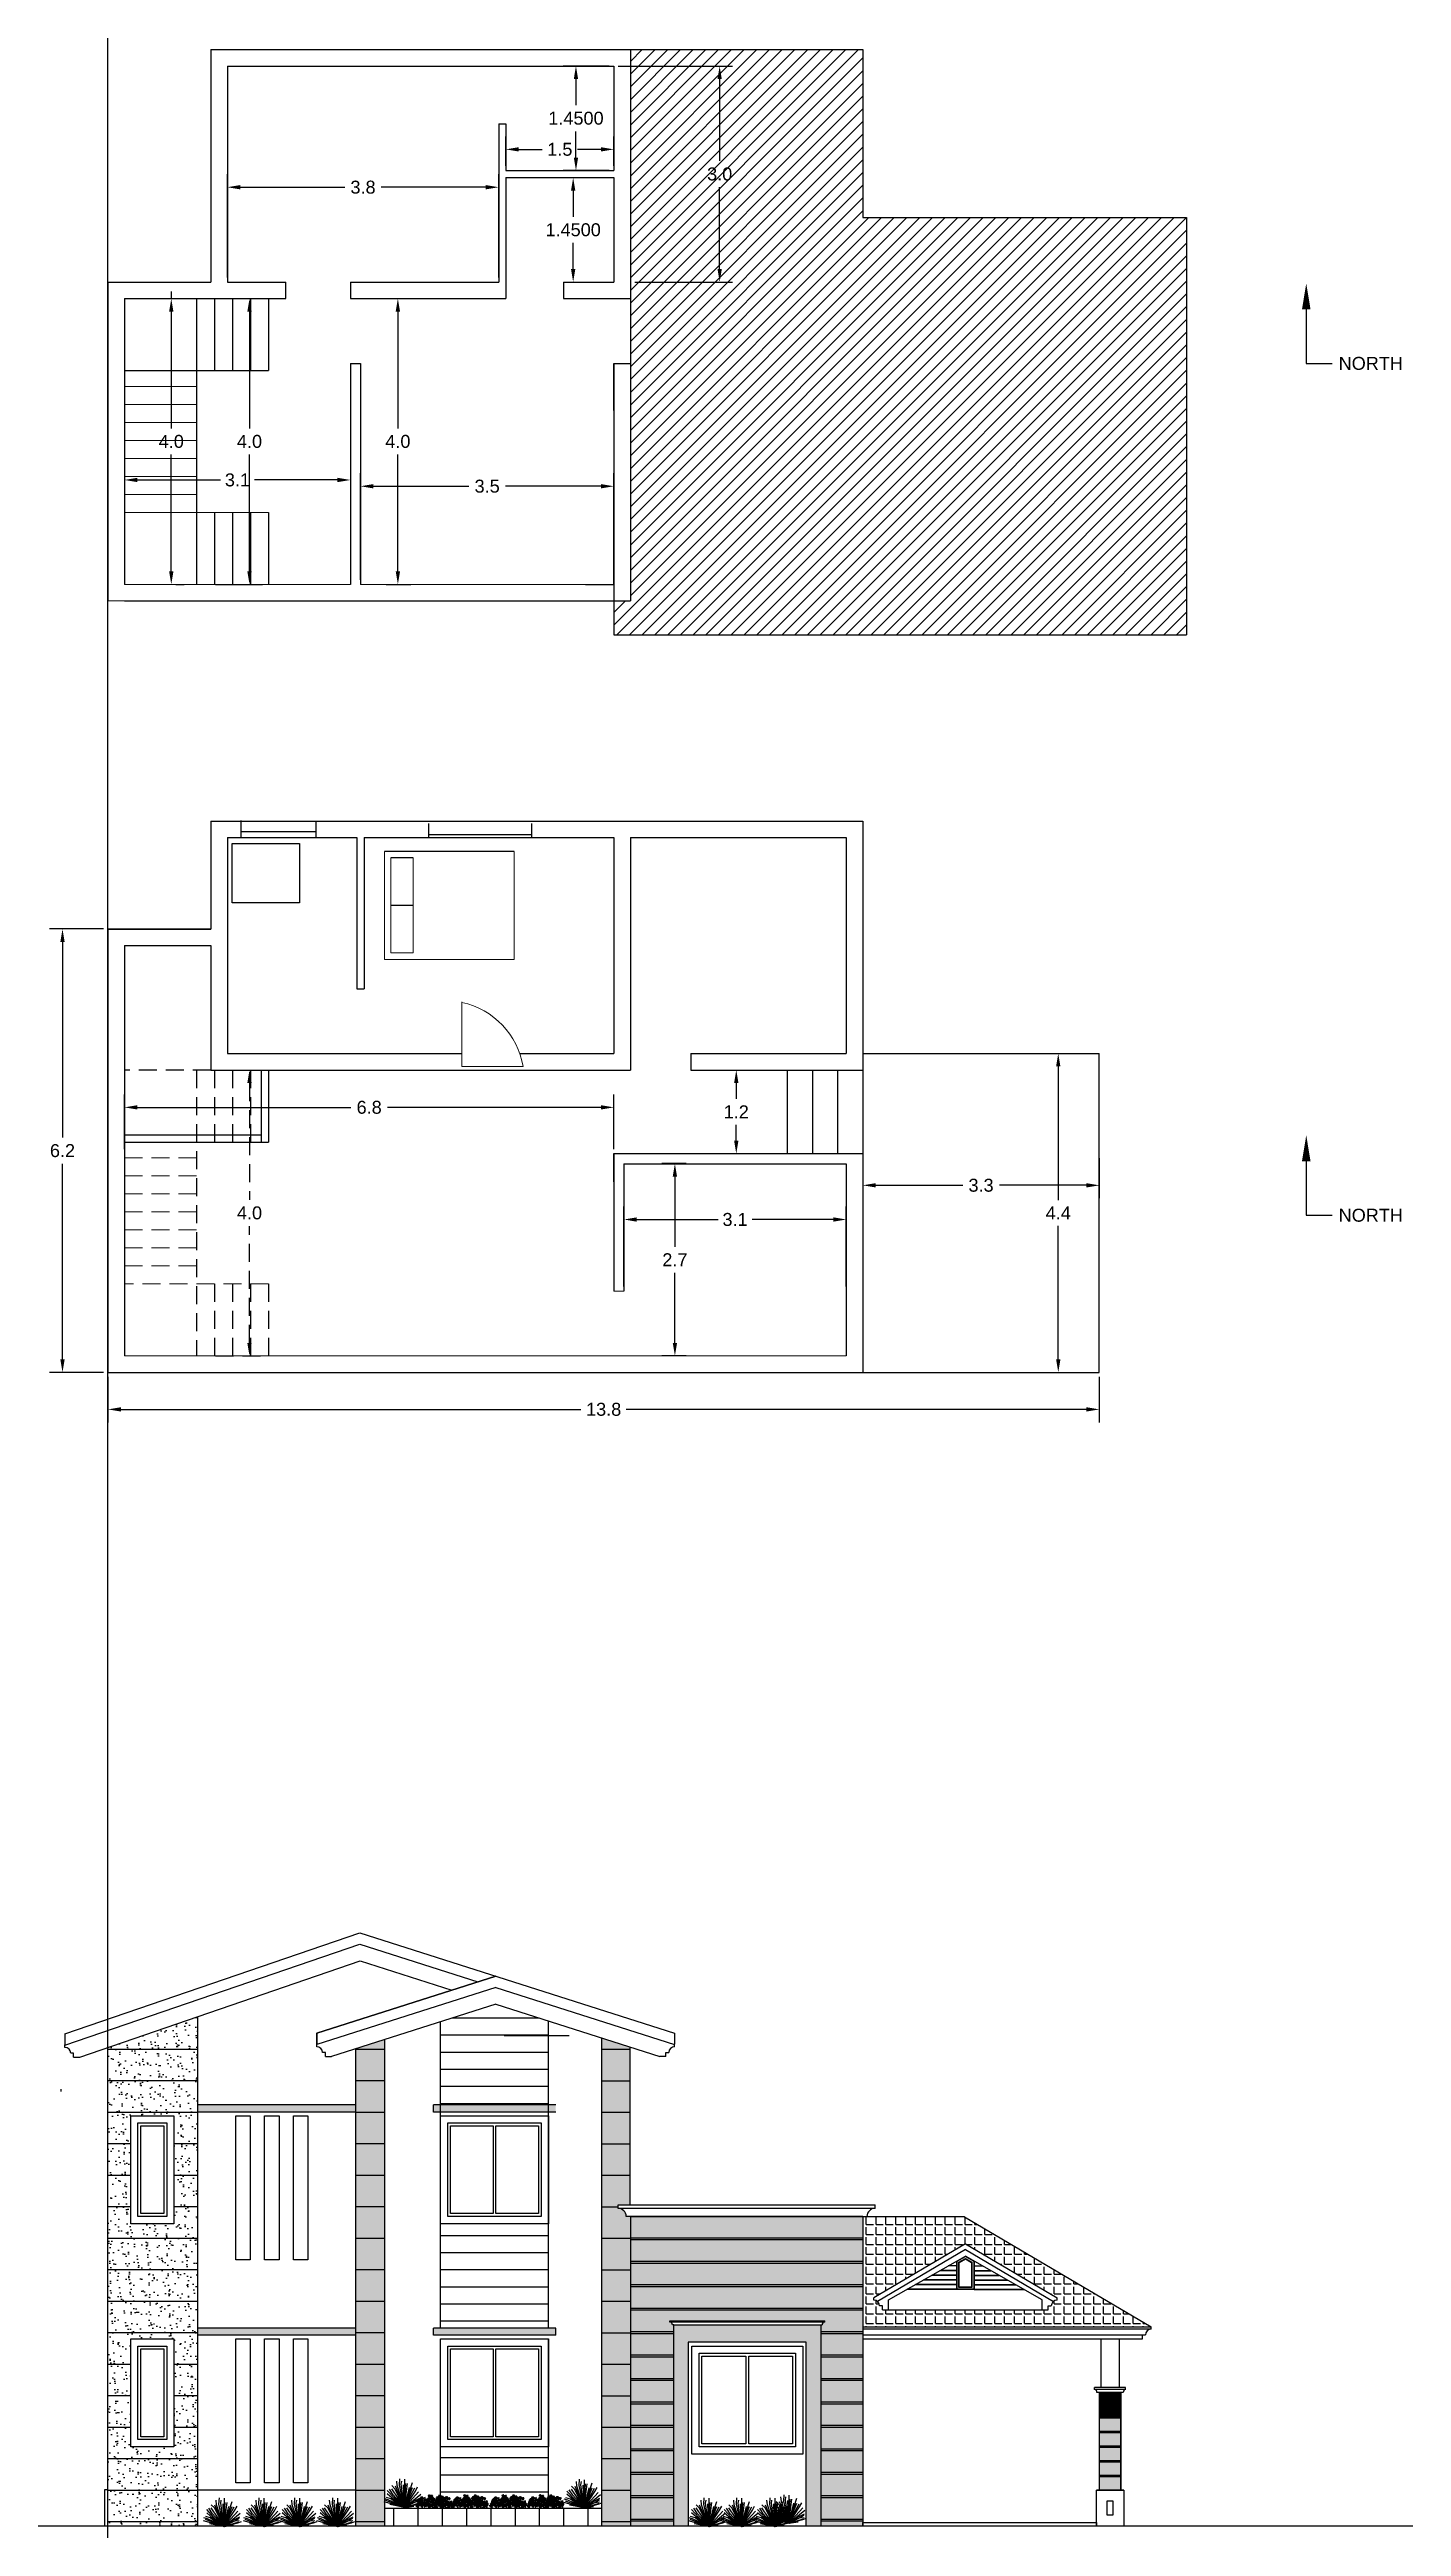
# Model space of a CAD drawing. Header units: inches. Extents: x 335 to 626, y -51 to 17.
# Drawn here: x 334.95 to 353.74, y -51.48 to -17.07 of the extents above; entities outside this region: 1.
import ezdxf
from ezdxf import colors
from ezdxf.entities.mleader import LeaderData, LeaderLine
from ezdxf.math import Vec2, Vec3

# ---------------------------------------------------------------- set-up
doc = ezdxf.new("R2010")
doc.units = ezdxf.units.IN
doc.header["$MEASUREMENT"] = 0
doc.linetypes.add('DASHED2', pattern=[0.375, 0.25, -0.125])
for name, color, linetype in [('0310012', 103, 'Continuous'), ('0310A012', 212, 'Continuous'), ('ARBUSTO', 60, 'Continuous'), ('TUMBADO', 144, 'Continuous'), ('VEGETACION', 96, 'Continuous')]:
    doc.layers.add(name, color=color, linetype=linetype)
doc.styles.add('ROMANS', font='romans', dxfattribs={"height": 0.3})
doc.styles.get("Standard").update_dxf_attribs({"font": 'arial.ttf'})
doc.dimstyles.get("Standard").update_dxf_attribs({"dimtxt": 0.18, "dimasz": 0.18, "dimexe": 0.18, "dimexo": 0.0625, "dimgap": 0.09, "dimtad": 0, "dimtih": 1, "dimtoh": 1, "dimdec": 4, "dimzin": 0, "dimdsep": 46, "dimtxsty": 'Standard', "dimcen": 0.09, "dimadec": 0, "dimazin": 0, "dimtfac": 1, "dimtdec": 4, "dimtofl": 0, "dimtmove": 0, "dimatfit": 3, "dimfxl": 1, "dimtolj": 1, "dimtzin": 0, "dimarcsym": 0})
pattern_1 = [(180, (26.19682, -56.22178), (-4e-17, -0.2375), [])]
pattern_2 = [(180, (26.1968, -56.2218), (-8e-17, -0.4375), [])]

msp = doc.modelspace()

# ---------------------------------------------------------------- blocks, each defined once
blk = doc.blocks.new('HOJ-VER')
at = {"layer": '0310012'}
for centre, radius, start, end in [((0.046, -0.01), 0.0469, 46.65691, 167.23643), ((0.018, 0.034), 0.0384, 241.24181, 316.85129), ((0.075, -0.01), 0.0336, 85.65568, 149.25552)]:
    blk.add_arc(centre, radius, start, end, dxfattribs=at)
blk = doc.blocks.new('HOJ-VER2')
at = {"layer": '0310012'}
for rotation in [135, 270]:
    blk.add_blockref('HOJ-VER', (0, 0), dxfattribs=dict(at, rotation=rotation))
blk.add_blockref('HOJ-VER', (0, 0), dxfattribs=at)
blk = doc.blocks.new('FLOR-VER')
at = {"layer": '0310A012'}
for centre, start, end in [((-0.031, 0.017), 193.16979, 85.71502), ((-0.034, 0.004), 258.37351, 138.01943), ((-0.024, -0.005), 308.2935, 198.85765), ((-0.019, 0.022), 142.18923, 15.27167), ((-0.012, -0.003), 16.88727, 256.55414), ((-0.008, 0.012), 79.63026, 312.38552), ((0.007, 0.019), 193.16979, 85.71502), ((0.003, 0.007), 258.37351, 138.01943), ((0.014, -0.003), 308.2935, 198.85765), ((0.019, 0.025), 142.18923, 15.27167), ((0.026, 0), 16.88727, 256.55414), ((0.03, 0.015), 79.63026, 312.38552), ((-0.007, -0.016), 193.16979, 85.71502), ((-0.011, -0.029), 258.37351, 138.01943), ((0, -0.038), 308.2935, 198.85765), ((0.005, -0.011), 142.18923, 15.27167), ((0.012, -0.036), 16.88727, 256.55414), ((0.016, -0.021), 79.63026, 312.38552)]:
    blk.add_arc(centre, 0.0142, start, end, dxfattribs=at)
blk = doc.blocks.new('0310012')
at = {"layer": '0310012'}
for p, rotation in [((-0.603, -0.07), 291.6942577268304), ((-0.531, -0.094), 291.6942577268304), ((-0.45, -0.053), 291.6942577268304), ((-0.357, 0.057), 291.6942577268304), ((-0.355, -0.073), 92.95550966963485), ((-0.247, -0.017), 291.6942577268304), ((-0.121, -0.022), 291.6942577268304), ((-0.153, 0.114), 92.95550966963485), ((-0.064, 0.002), 291.6942577268304), ((0.035, 0.004), 92.95550966963485), ((0.173, 0.029), 291.6942577268304), ((0.33, 0.029), 291.6942577268304), ((0.33, -0.068), 291.6942577268304), ((0.417, 0.014), 322.2294015134808), ((0.629, -0.045), 291.6942577268304), ((-0.145, -0.157), 92.95550966963485), ((0.063, -0.174), 291.6942577268304), ((0.523, -0.183), 291.6942577268304)]:
    blk.add_blockref('HOJ-VER2', p, dxfattribs=dict(at, rotation=rotation))
for p in [(-0.531, 0.012), (-0.467, 0.08), (-0.204, 0.06), (-0.066, 0.075), (0.118, 0.093), (0.199, 0.16), (0.222, -0.051), (0.235, 0.067), (0.284, 0.122), (0.447, 0.109), (0.566, -0.024), (-0.618, -0.2), (-0.467, -0.174), (-0.321, -0.132), (-0.221, -0.168), (-0.077, -0.179), (0, -0.118), (0.067, -0.071), (0.14, -0.109), (0.239, -0.157), (0.387, -0.162), (0.475, -0.086), (0.611, -0.151)]:
    blk.add_blockref('HOJ-VER2', p, dxfattribs=at)
at = {"layer": '0310A012'}
for p in [(-0.567, -0.017), (-0.532, 0.053), (-0.468, 0.121), (-0.279, 0.036), (-0.205, 0.102), (-0.196, 0.201), (-0.105, 0.188), (-0.068, 0.117), (0.066, -0.029), (0.122, 0.138), (0.197, 0.202), (0.282, 0.164), (0.358, 0.105), (0.446, 0.151), (0.547, 0.108), (-0.619, -0.159), (-0.361, -0.168), (-0.322, -0.091), (-0.222, -0.127), (-0.002, -0.076), (0.138, -0.067), (0.281, -0.061), (0.315, -0.185), (0.406, -0.108), (0.473, -0.044), (0.542, -0.094), (0.61, -0.109)]:
    blk.add_blockref('FLOR-VER', p, dxfattribs=at)
at = {"layer": '0310012', "style": 'ROMANS', "flags": 1}
for p in [(0.073, 0.342), (0.073, 0.322), (0.073, 0.302), (0.073, 0.282)]:
    blk.add_attdef('DATOS', p, '', height=0.01, dxfattribs=at)
blk = doc.blocks.new('A$C4EF749DA')
at = {"layer": '0310A012'}
blk.add_blockref('0310012', (0.689, 0.278), dxfattribs=at)
blk = doc.blocks.new('A$C2EAB5E65')
at = {"layer": 'VEGETACION', "linetype": 'Continuous', "xscale": 2.5, "yscale": 2.5, "zscale": 2.5, "rotation": 19.72265146787723}
blk.add_blockref('A$C4EF749DA', (0.1, -0.08), dxfattribs=at)
blk = doc.blocks.new('Plantita')
for p, q in [((0.113, 0.443), (0.065, 0.494)), ((0.104, 0.467), (0.08, 0.503)), ((0.116, 0.506), (0.095, 0.527)), ((0.179, 0.383), (0.095, 0.506)), ((0.179, 0.383), (0.116, 0.506)), ((0.179, 0.383), (0.119, 0.524)), ((0.131, 0.527), (0.128, 0.557)), ((0.179, 0.383), (0.131, 0.527)), ((0.146, 0.53), (0.149, 0.572)), ((0.179, 0.383), (0.146, 0.53)), ((0.158, 0.536), (0.161, 0.557)), ((0.179, 0.383), (0.158, 0.536)), ((0.179, 0.383), (0.173, 0.533)), ((0.179, 0.383), (0.182, 0.569)), ((0.179, 0.383), (0.233, 0.548)), ((0.179, 0.383), (0.188, 0.542)), ((0.179, 0.383), (0.2, 0.542)), ((0.179, 0.383), (0.212, 0.515)), ((0.179, 0.383), (0.233, 0.515)), ((0.179, 0.386), (0.248, 0.512)), ((0.251, 0.491), (0.266, 0.518)), ((0.179, 0.383), (0.044, 0.419)), ((0.071, 0.434), (0.047, 0.44)), ((0.179, 0.383), (0.056, 0.428)), ((0.089, 0.44), (0.059, 0.449)), ((0.113, 0.431), (0.065, 0.473)), ((0.179, 0.383), (0.071, 0.434)), ((0.179, 0.383), (0.083, 0.401)), ((0.113, 0.422), (0.089, 0.44)), ((0.179, 0.383), (0.104, 0.467)), ((0.179, 0.383), (0.113, 0.443)), ((0.179, 0.383), (0.113, 0.431)), ((0.179, 0.383), (0.113, 0.422)), ((0.179, 0.383), (0.251, 0.491)), ((0.179, 0.383), (0.272, 0.485)), ((0.179, 0.383), (0.287, 0.47)), ((0.179, 0.383), (0.251, 0.419)), ((0.179, 0.383), (0.278, 0.413)), ((0.179, 0.383), (0.272, 0.407)), ((0.179, 0.383), (0.242, 0.392)), ((0.179, 0.383), (0.2, 0.389)), ((0.182, 0.383), (0.236, 0.422)), ((0.236, 0.422), (0.284, 0.446)), ((0.251, 0.419), (0.281, 0.437)), ((0.251, 0.419), (0.281, 0.422)), ((0.272, 0.407), (0.296, 0.416))]:
    blk.add_line(p, q)
blk = doc.blocks.new('*D42')
at = {"color": 0, "lineweight": -2, "transparency": 16777216}
for p, q in [((346.251, -32.468), (346.251, -33.026)), ((349.537, -32.468), (349.537, -33.026)), ((346.431, -32.846), (347.64, -32.846)), ((349.357, -32.846), (348.148, -32.846))]:
    blk.add_line(p, q, dxfattribs=at)
at = {"color": 0, "transparency": 16777216}
for points in [[(346.431, -32.816), (346.431, -32.876), (346.251, -32.846)], [(349.357, -32.816), (349.357, -32.876), (349.537, -32.846)]]:
    blk.add_solid(points, dxfattribs=at)
at = {"layer": 'Defpoints', "color": 0, "transparency": 16777216}
for p in [(346.251, -32.405), (349.537, -32.405), (349.537, -32.846)]:
    blk.add_point(p, dxfattribs=at)
at = {"color": 0, "transparency": 16777216, "insert": (347.894, -32.846), "char_height": 0.18, "attachment_point": 5}
blk.add_mtext('\\A1;3.3', dxfattribs=at)
blk = doc.blocks.new('*D38')
at = {"color": 0, "lineweight": -2, "transparency": 16777216}
for p, q in [((346.313, -31.015), (349.147, -31.015)), ((348.967, -31.195), (348.967, -33.05)), ((348.967, -35.265), (348.967, -33.41)), ((346.313, -35.445), (349.147, -35.445))]:
    blk.add_line(p, q, dxfattribs=at)
at = {"color": 0, "transparency": 16777216}
for points in [[(348.937, -31.195), (348.997, -31.195), (348.967, -31.015)], [(348.937, -35.265), (348.997, -35.265), (348.967, -35.445)]]:
    blk.add_solid(points, dxfattribs=at)
at = {"layer": 'Defpoints', "color": 0, "transparency": 16777216}
for p in [(346.251, -31.015), (346.251, -35.445), (348.967, -35.445)]:
    blk.add_point(p, dxfattribs=at)
at = {"color": 0, "transparency": 16777216, "insert": (348.967, -33.23), "char_height": 0.18, "attachment_point": 5}
blk.add_mtext('\\A1;4.4', dxfattribs=at)
blk = doc.blocks.new('*D43')
at = {"color": 0, "lineweight": -2, "transparency": 16777216}
for p, q in [((342.93, -34.253), (342.93, -33.141)), ((343.11, -33.321), (344.239, -33.321)), ((345.841, -33.321), (344.712, -33.321)), ((346.021, -34.253), (346.021, -33.141))]:
    blk.add_line(p, q, dxfattribs=at)
at = {"color": 0, "transparency": 16777216}
for points in [[(343.11, -33.291), (343.11, -33.351), (342.93, -33.321)], [(345.841, -33.291), (345.841, -33.351), (346.021, -33.321)]]:
    blk.add_solid(points, dxfattribs=at)
at = {"layer": 'Defpoints', "color": 0, "transparency": 16777216}
for p in [(346.021, -33.321), (342.93, -34.315), (346.021, -34.315)]:
    blk.add_point(p, dxfattribs=at)
at = {"color": 0, "transparency": 16777216, "insert": (344.475, -33.321), "char_height": 0.18, "attachment_point": 5}
blk.add_mtext('\\A1;3.1', dxfattribs=at)
blk = doc.blocks.new('*D44')
at = {"color": 0, "lineweight": -2, "transparency": 16777216}
for p, q in [((343.795, -32.545), (343.459, -32.545)), ((343.639, -32.725), (343.639, -33.7)), ((343.639, -35.035), (343.639, -34.061)), ((343.795, -35.215), (343.459, -35.215))]:
    blk.add_line(p, q, dxfattribs=at)
at = {"color": 0, "transparency": 16777216}
for points in [[(343.609, -32.725), (343.669, -32.725), (343.639, -32.545)], [(343.609, -35.035), (343.669, -35.035), (343.639, -35.215)]]:
    blk.add_solid(points, dxfattribs=at)
at = {"layer": 'Defpoints', "color": 0, "transparency": 16777216}
for p in [(343.858, -32.545), (343.639, -35.215), (343.858, -35.215)]:
    blk.add_point(p, dxfattribs=at)
at = {"color": 0, "transparency": 16777216, "insert": (343.639, -33.88), "char_height": 0.18, "attachment_point": 5}
blk.add_mtext('\\A1;2.7', dxfattribs=at)
blk = doc.blocks.new('*D45')
at = {"color": 0, "lineweight": -2, "transparency": 16777216}
for p, q in [((343.925, -31.245), (344.672, -31.245)), ((344.492, -31.425), (344.492, -31.645)), ((344.492, -32.225), (344.492, -32.006)), ((343.925, -32.405), (344.672, -32.405))]:
    blk.add_line(p, q, dxfattribs=at)
at = {"color": 0, "transparency": 16777216}
for points in [[(344.462, -31.425), (344.522, -31.425), (344.492, -31.245)], [(344.462, -32.225), (344.522, -32.225), (344.492, -32.405)]]:
    blk.add_solid(points, dxfattribs=at)
at = {"layer": 'Defpoints', "color": 0, "transparency": 16777216}
for p in [(343.863, -31.245), (343.863, -32.405), (344.492, -32.405)]:
    blk.add_point(p, dxfattribs=at)
at = {"color": 0, "transparency": 16777216, "insert": (344.492, -31.825), "char_height": 0.18, "attachment_point": 5}
blk.add_mtext('\\A1;1.2', dxfattribs=at)
blk = doc.blocks.new('*D39')
at = {"color": 0, "lineweight": -2, "transparency": 16777216}
for p, q in [((335.99, -32.343), (335.99, -31.583)), ((342.79, -32.343), (342.79, -31.583)), ((336.17, -31.763), (339.136, -31.763)), ((342.61, -31.763), (339.645, -31.763))]:
    blk.add_line(p, q, dxfattribs=at)
at = {"color": 0, "transparency": 16777216}
for points in [[(336.17, -31.733), (336.17, -31.793), (335.99, -31.763)], [(342.61, -31.733), (342.61, -31.793), (342.79, -31.763)]]:
    blk.add_solid(points, dxfattribs=at)
at = {"layer": 'Defpoints', "color": 0, "transparency": 16777216}
for p in [(335.99, -31.763), (335.99, -32.405), (342.79, -32.405)]:
    blk.add_point(p, dxfattribs=at)
at = {"color": 0, "transparency": 16777216, "insert": (339.39, -31.763), "char_height": 0.18, "attachment_point": 5}
blk.add_mtext('\\A1;6.8', dxfattribs=at)
blk = doc.blocks.new('*D46')
at = {"color": 0, "linetype": 'DASHED2', "lineweight": -2, "transparency": 16777216}
for p, q in [((337.253, -31.245), (337.907, -31.245)), ((337.727, -31.425), (337.727, -33.049)), ((337.727, -35.035), (337.727, -33.412)), ((337.253, -35.215), (337.907, -35.215))]:
    blk.add_line(p, q, dxfattribs=at)
at = {"color": 0, "linetype": 'DASHED2', "transparency": 16777216}
for points in [[(337.697, -31.425), (337.757, -31.425), (337.727, -31.245)], [(337.697, -35.035), (337.757, -35.035), (337.727, -35.215)]]:
    blk.add_solid(points, dxfattribs=at)
at = {"layer": 'Defpoints', "color": 0, "linetype": 'DASHED2', "transparency": 16777216}
for p in [(337.19, -31.245), (337.19, -35.215), (337.727, -35.215)]:
    blk.add_point(p, dxfattribs=at)
at = {"color": 0, "linetype": 'DASHED2', "transparency": 16777216, "insert": (337.727, -33.23), "char_height": 0.18, "attachment_point": 5}
blk.add_mtext('\\A1;4.0', dxfattribs=at)
blk = doc.blocks.new('*D47')
at = {"color": 0, "lineweight": -2, "transparency": 16777216}
for p, q in [((335.99, -21.49), (335.99, -23.227)), ((339.13, -21.49), (339.13, -23.227)), ((336.17, -23.047), (337.324, -23.047)), ((338.95, -23.047), (337.797, -23.047))]:
    blk.add_line(p, q, dxfattribs=at)
at = {"color": 0, "transparency": 16777216}
for points in [[(336.17, -23.017), (336.17, -23.077), (335.99, -23.047)], [(338.95, -23.017), (338.95, -23.077), (339.13, -23.047)]]:
    blk.add_solid(points, dxfattribs=at)
at = {"layer": 'Defpoints', "color": 0, "transparency": 16777216}
for p in [(335.99, -21.427), (339.13, -21.427), (335.99, -23.047)]:
    blk.add_point(p, dxfattribs=at)
at = {"color": 0, "transparency": 16777216, "insert": (337.56, -23.047), "char_height": 0.18, "attachment_point": 5}
blk.add_mtext('\\A1;3.1', dxfattribs=at)
blk = doc.blocks.new('*D36')
at = {"color": 0, "lineweight": -2, "transparency": 16777216}
for p, q in [((336.703, -20.527), (336.82, -20.527)), ((336.64, -20.707), (336.64, -22.33)), ((336.64, -24.317), (336.64, -22.694)), ((336.703, -24.497), (336.82, -24.497))]:
    blk.add_line(p, q, dxfattribs=at)
at = {"color": 0, "transparency": 16777216}
for points in [[(336.61, -20.707), (336.67, -20.707), (336.64, -20.527)], [(336.61, -24.317), (336.67, -24.317), (336.64, -24.497)]]:
    blk.add_solid(points, dxfattribs=at)
at = {"layer": 'Defpoints', "color": 0, "transparency": 16777216}
for p in [(336.64, -20.527), (336.64, -24.497), (336.64, -24.497)]:
    blk.add_point(p, dxfattribs=at)
at = {"color": 0, "transparency": 16777216, "insert": (336.64, -22.512), "char_height": 0.18, "attachment_point": 5}
blk.add_mtext('\\A1;4.0', dxfattribs=at)
blk = doc.blocks.new('*D37')
at = {"color": 0, "lineweight": -2, "transparency": 16777216}
for p, q in [((339.627, -20.527), (339.969, -20.527)), ((339.789, -20.707), (339.789, -22.33)), ((339.789, -24.317), (339.789, -22.694)), ((339.627, -24.497), (339.969, -24.497))]:
    blk.add_line(p, q, dxfattribs=at)
at = {"color": 0, "transparency": 16777216}
for points in [[(339.759, -20.707), (339.819, -20.707), (339.789, -20.527)], [(339.759, -24.317), (339.819, -24.317), (339.789, -24.497)]]:
    blk.add_solid(points, dxfattribs=at)
at = {"layer": 'Defpoints', "color": 0, "transparency": 16777216}
for p in [(339.565, -20.527), (339.565, -24.497), (339.789, -24.497)]:
    blk.add_point(p, dxfattribs=at)
at = {"color": 0, "transparency": 16777216, "insert": (339.789, -22.512), "char_height": 0.18, "attachment_point": 5}
blk.add_mtext('\\A1;4.0', dxfattribs=at)
blk = doc.blocks.new('*D48')
at = {"color": 0, "lineweight": -2, "transparency": 16777216}
for p, q in [((342.852, -17.297), (344.441, -17.297)), ((344.261, -17.477), (344.261, -18.615)), ((344.261, -20.117), (344.261, -18.979)), ((343.082, -20.297), (344.441, -20.297))]:
    blk.add_line(p, q, dxfattribs=at)
at = {"color": 0, "transparency": 16777216}
for points in [[(344.231, -17.477), (344.291, -17.477), (344.261, -17.297)], [(344.231, -20.117), (344.291, -20.117), (344.261, -20.297)]]:
    blk.add_solid(points, dxfattribs=at)
at = {"layer": 'Defpoints', "color": 0, "transparency": 16777216}
for p in [(342.79, -17.297), (343.02, -20.297), (344.261, -20.297)]:
    blk.add_point(p, dxfattribs=at)
at = {"color": 0, "transparency": 16777216, "insert": (344.261, -18.797), "char_height": 0.18, "attachment_point": 5}
blk.add_mtext('\\A1;3.0', dxfattribs=at)
blk = doc.blocks.new('*D41')
at = {"color": 0, "lineweight": -2, "transparency": 16777216}
for p, q in [((335.76, -35.508), (335.76, -36.139)), ((349.537, -35.508), (349.537, -36.139)), ((335.94, -35.959), (342.333, -35.959)), ((349.357, -35.959), (342.964, -35.959))]:
    blk.add_line(p, q, dxfattribs=at)
at = {"color": 0, "transparency": 16777216}
for points in [[(335.94, -35.929), (335.94, -35.989), (335.76, -35.959)], [(349.357, -35.929), (349.357, -35.989), (349.537, -35.959)]]:
    blk.add_solid(points, dxfattribs=at)
at = {"layer": 'Defpoints', "color": 0, "transparency": 16777216}
for p in [(335.76, -35.445), (349.537, -35.445), (349.537, -35.959)]:
    blk.add_point(p, dxfattribs=at)
at = {"color": 0, "transparency": 16777216, "insert": (342.649, -35.959), "char_height": 0.18, "attachment_point": 5}
blk.add_mtext('\\A1;13.8', dxfattribs=at)
blk = doc.blocks.new('*D40')
at = {"color": 0, "lineweight": -2, "transparency": 16777216}
for p, q in [((337.253, -20.527), (337.907, -20.527)), ((337.727, -20.707), (337.727, -22.33)), ((337.727, -24.317), (337.727, -22.694)), ((337.253, -24.497), (337.907, -24.497))]:
    blk.add_line(p, q, dxfattribs=at)
at = {"color": 0, "transparency": 16777216}
for points in [[(337.697, -20.707), (337.757, -20.707), (337.727, -20.527)], [(337.697, -24.317), (337.757, -24.317), (337.727, -24.497)]]:
    blk.add_solid(points, dxfattribs=at)
at = {"layer": 'Defpoints', "color": 0, "transparency": 16777216}
for p in [(337.19, -20.527), (337.19, -24.497), (337.727, -24.497)]:
    blk.add_point(p, dxfattribs=at)
at = {"color": 0, "transparency": 16777216, "insert": (337.727, -22.512), "char_height": 0.18, "attachment_point": 5}
blk.add_mtext('\\A1;4.0', dxfattribs=at)
blk = doc.blocks.new('*D49')
at = {"color": 0, "lineweight": -2, "transparency": 16777216}
for p, q in [((339.27, -24.435), (339.27, -22.954)), ((342.79, -24.435), (342.79, -22.954)), ((339.45, -23.134), (340.776, -23.134)), ((342.61, -23.134), (341.285, -23.134))]:
    blk.add_line(p, q, dxfattribs=at)
at = {"color": 0, "transparency": 16777216}
for points in [[(339.45, -23.104), (339.45, -23.164), (339.27, -23.134)], [(342.61, -23.104), (342.61, -23.164), (342.79, -23.134)]]:
    blk.add_solid(points, dxfattribs=at)
at = {"layer": 'Defpoints', "color": 0, "transparency": 16777216}
for p in [(339.27, -23.134), (339.27, -24.497), (342.79, -24.497)]:
    blk.add_point(p, dxfattribs=at)
at = {"color": 0, "transparency": 16777216, "insert": (341.03, -23.134), "char_height": 0.18, "attachment_point": 5}
blk.add_mtext('\\A1;3.5', dxfattribs=at)
blk = doc.blocks.new('*D50')
at = {"color": 0, "lineweight": -2, "transparency": 16777216}
for p, q in [((337.42, -20.235), (337.42, -18.8)), ((341.19, -20.235), (341.19, -18.8)), ((337.6, -18.98), (339.051, -18.98)), ((341.01, -18.98), (339.559, -18.98))]:
    blk.add_line(p, q, dxfattribs=at)
at = {"color": 0, "transparency": 16777216}
for points in [[(337.6, -18.95), (337.6, -19.01), (337.42, -18.98)], [(341.01, -18.95), (341.01, -19.01), (341.19, -18.98)]]:
    blk.add_solid(points, dxfattribs=at)
at = {"layer": 'Defpoints', "color": 0, "transparency": 16777216}
for p in [(341.19, -18.98), (337.42, -20.297), (341.19, -20.297)]:
    blk.add_point(p, dxfattribs=at)
at = {"color": 0, "transparency": 16777216, "insert": (339.305, -18.98), "char_height": 0.18, "attachment_point": 5}
blk.add_mtext('\\A1;3.8', dxfattribs=at)
blk = doc.blocks.new('*D51')
at = {"color": 0, "lineweight": -2, "transparency": 16777216}
for p, q in [((341.29, -18.685), (341.29, -18.274)), ((341.47, -18.454), (341.794, -18.454)), ((342.61, -18.454), (342.286, -18.454)), ((342.79, -18.685), (342.79, -18.274))]:
    blk.add_line(p, q, dxfattribs=at)
at = {"color": 0, "transparency": 16777216}
for points in [[(341.47, -18.424), (341.47, -18.484), (341.29, -18.454)], [(342.61, -18.424), (342.61, -18.484), (342.79, -18.454)]]:
    blk.add_solid(points, dxfattribs=at)
at = {"layer": 'Defpoints', "color": 0, "transparency": 16777216}
for p in [(342.79, -18.454), (341.29, -18.747), (342.79, -18.747)]:
    blk.add_point(p, dxfattribs=at)
at = {"color": 0, "transparency": 16777216, "insert": (342.04, -18.454), "char_height": 0.18, "attachment_point": 5}
blk.add_mtext('\\A1;1.5', dxfattribs=at)
blk = doc.blocks.new('*D52')
at = {"color": 0, "lineweight": -2, "transparency": 16777216}
for p, q in [((342.102, -18.847), (342.405, -18.847)), ((342.225, -19.027), (342.225, -19.39)), ((342.225, -20.117), (342.225, -19.754)), ((342.152, -20.297), (342.405, -20.297))]:
    blk.add_line(p, q, dxfattribs=at)
at = {"color": 0, "transparency": 16777216}
for points in [[(342.195, -19.027), (342.255, -19.027), (342.225, -18.847)], [(342.195, -20.117), (342.255, -20.117), (342.225, -20.297)]]:
    blk.add_solid(points, dxfattribs=at)
at = {"layer": 'Defpoints', "color": 0, "transparency": 16777216}
for p in [(342.04, -18.847), (342.09, -20.297), (342.225, -20.297)]:
    blk.add_point(p, dxfattribs=at)
at = {"color": 0, "transparency": 16777216, "insert": (342.225, -19.572), "char_height": 0.18, "attachment_point": 5}
blk.add_mtext('\\A1;1.4500', dxfattribs=at)
blk = doc.blocks.new('*D53')
at = {"color": 0, "lineweight": -2, "transparency": 16777216}
for p, q in [((342.727, -17.297), (342.084, -17.297)), ((342.264, -17.477), (342.264, -17.84)), ((342.264, -18.567), (342.264, -18.204)), ((342.727, -18.747), (342.084, -18.747))]:
    blk.add_line(p, q, dxfattribs=at)
at = {"color": 0, "transparency": 16777216}
for points in [[(342.234, -17.477), (342.294, -17.477), (342.264, -17.297)], [(342.234, -18.567), (342.294, -18.567), (342.264, -18.747)]]:
    blk.add_solid(points, dxfattribs=at)
at = {"layer": 'Defpoints', "color": 0, "transparency": 16777216}
for p in [(342.264, -17.297), (342.79, -17.297), (342.79, -18.747)]:
    blk.add_point(p, dxfattribs=at)
at = {"color": 0, "transparency": 16777216, "insert": (342.264, -18.022), "char_height": 0.18, "attachment_point": 5}
blk.add_mtext('\\A1;1.4500', dxfattribs=at)
blk = doc.blocks.new('*D54')
at = {"color": 0, "lineweight": -2, "transparency": 16777216}
for p, q in [((335.698, -29.285), (334.948, -29.285)), ((335.128, -29.465), (335.128, -32.184)), ((335.128, -35.265), (335.128, -32.547)), ((335.698, -35.445), (334.948, -35.445))]:
    blk.add_line(p, q, dxfattribs=at)
at = {"color": 0, "transparency": 16777216}
for points in [[(335.098, -29.465), (335.158, -29.465), (335.128, -29.285)], [(335.098, -35.265), (335.158, -35.265), (335.128, -35.445)]]:
    blk.add_solid(points, dxfattribs=at)
at = {"layer": 'Defpoints', "color": 0, "transparency": 16777216}
for p in [(335.128, -29.285), (335.76, -29.285), (335.76, -35.445)]:
    blk.add_point(p, dxfattribs=at)
at = {"color": 0, "transparency": 16777216, "insert": (335.128, -32.365), "char_height": 0.18, "attachment_point": 5}
blk.add_mtext('\\A1;6.2', dxfattribs=at)

# ---------------------------------------------------------------- dimensions: what is measured, and where the dimension line sits
dim = msp.add_linear_dim(base=(342.26384, -17.29713), p1=(342.78994, -18.74713), p2=(342.78994, -17.29713), angle=90, dimstyle='Standard', override={"dimscale": 1, "dimrnd": 0})
dim.commit()
dim.dimension.update_dxf_attribs({"geometry": '*D53', "text_midpoint": (342.26384, -18.02213)})
at = {"color": 3}
for base, p1, p2, picture, middle in [((344.2615, -20.29713), (342.78994, -17.29713), (343.01994, -20.29713), '*D48', (344.2615, -18.79713)), ((336.64024, -24.49713), (336.64024, -20.52713), (336.64024, -24.49713), '*D36', (336.64024, -22.51213)), ((337.72694, -24.49713), (337.19024, -20.52713), (337.19024, -24.49713), '*D40', (337.72694, -22.51213)), ((339.78862, -24.49713), (339.56491, -20.52713), (339.56491, -24.49713), '*D37', (339.78862, -22.51213)), ((335.12781, -29.28542), (335.76024, -35.44542), (335.76024, -29.28542), '*D54', (335.12781, -32.36542)), ((344.49245, -32.40542), (343.86274, -31.24542), (343.86274, -32.40542), '*D45', (344.49245, -31.82542)), ((348.96727, -35.44542), (346.25091, -31.01523), (346.25091, -35.44542), '*D38', (348.96727, -33.23032)), ((343.63902, -35.21542), (343.85753, -32.54542), (343.85753, -35.21542), '*D44', (343.63902, -33.88042))]:
    dim = msp.add_linear_dim(base=base, p1=p1, p2=p2, angle=90, dimstyle='Standard', override={"dimdec": 1}, dxfattribs=at)
    dim.commit()
    dim.dimension.update_dxf_attribs({"geometry": picture, "text_midpoint": middle})
for base, p1, p2, picture, middle in [((342.78994, -18.45358), (341.28994, -18.74713), (342.78994, -18.74713), '*D51', (342.03994, -18.45358)), ((341.18994, -18.98012), (337.42024, -20.29713), (341.18994, -20.29713), '*D50', (339.30509, -18.98012)), ((335.99024, -23.04696), (339.13024, -21.42713), (335.99024, -21.42713), '*D47', (337.56024, -23.04696)), ((339.27024, -23.13392), (342.78994, -24.49713), (339.27024, -24.49713), '*D49', (341.03009, -23.13392)), ((335.99024, -31.76253), (342.78994, -32.40542), (335.99024, -32.40542), '*D39', (339.39009, -31.76253)), ((349.53702, -32.84582), (346.25091, -32.40542), (349.53702, -32.40542), '*D42', (347.89396, -32.84582)), ((346.02091, -33.32117), (342.92994, -34.31542), (346.02091, -34.31542), '*D43', (344.47543, -33.32117)), ((349.53702, -35.95925), (335.76024, -35.44542), (349.53702, -35.44542), '*D41', (342.64863, -35.95925))]:
    dim = msp.add_linear_dim(base=base, p1=p1, p2=p2, dimstyle='Standard', override={"dimdec": 1}, dxfattribs=at)
    dim.commit()
    dim.dimension.update_dxf_attribs({"geometry": picture, "text_midpoint": middle})
dim = msp.add_linear_dim(base=(342.2248, -20.29713), p1=(342.03994, -18.84713), p2=(342.08994, -20.29713), angle=90, dimstyle='Standard')
dim.commit()
dim.dimension.update_dxf_attribs({"geometry": '*D52', "text_midpoint": (342.2248, -19.57213)})
at = {"color": 3, "linetype": 'DASHED2'}
dim = msp.add_linear_dim(base=(337.72694, -35.21542), p1=(337.19024, -31.24542), p2=(337.19024, -35.21542), angle=90, dimstyle='Standard', override={"dimdec": 1}, dxfattribs=at)
dim.commit()
dim.dimension.update_dxf_attribs({"geometry": '*D46', "text_midpoint": (337.72694, -33.23042)})

# ---------------------------------------------------------------- hatches: boundary and pattern name
at = {"transparency": 33554531}
h = msp.add_hatch(color=8, dxfattribs=at)
h.dxf.hatch_style = 1
edge = h.paths.add_edge_path()
edge.add_line((626.38405, 14.30172), (626.32941, 14.30172))
edge.add_arc((626.21609, 14.30172), 0.11332, 360, 450)
edge.add_line((626.21609, 14.41504), (626.21609, 14.46325))
edge.add_line((626.21609, 14.46325), (626.38405, 14.46325))
edge.add_line((626.38405, 14.46325), (626.38405, 16.33634))
edge.add_line((626.38405, 16.33634), (625.98655, 16.56189))
edge.add_line((625.98655, 16.56189), (625.98655, 16.15025))
edge.add_line((625.98655, 16.15025), (626.23905, 16.15025))
edge.add_line((626.23905, 16.15025), (625.98655, 15.89775))
edge.add_line((625.98655, 15.89775), (625.98655, 10.00172))
edge.add_line((625.98655, 10.00172), (626.38405, 10.00172))
edge.add_line((626.38405, 10.00172), (626.38405, 14.30172))
h = msp.add_hatch()
h.set_pattern_fill('ANSI31', color=256)
h.set_pattern_definition([(45, (26.19682, -19.21714), (-0.08838835, 0.08838835), [])])
h.paths.add_polyline_path([(350.75091, -19.39967), (346.25091, -19.39967), (346.25091, -17.06713), (343.01994, -17.06713), (343.01994, -20.52713), (343.01994, -21.42713), (343.01994, -24.72713), (342.78994, -24.72713), (342.78994, -25.19967), (350.75091, -25.19967)])
h.paths.add_polyline_path([(344.04245, -18.98382), (344.48202, -18.98382), (344.48202, -18.6129), (344.04245, -18.6129)], flags=24)
h = msp.add_hatch()
h.set_pattern_fill('ANSI31', scale=1.9, angle=135)
h.paths.add_polyline_path([(341.88259, -44.4544), (341.14818, -44.22007), (340.38259, -44.46435), (340.38259, -45.77165), (341.88259, -45.77165)])
at = {"transparency": 33554687}
h = msp.add_hatch(dxfattribs=at)
h.set_pattern_fill('AR-SAND', color=8, scale=0.1, angle=135)
h.set_pattern_definition([(172.5, (26.19682, -56.22178), (-0.13179271, -0.14070132), [0, -0.152, 0, -0.17, 0, -0.1625]), (142.5, (26.19682, -56.22178), (-0.32469797, -0.07441375), [0, -0.082, 0, -0.137, 0, -0.0525]), (102.5, (26.28379, -56.30875), (-0.22060324, 0.21980293), [0, -0.05, 0, -0.18, 0, -0.235]), (92.5, (26.2838, -56.30875), (-0.27462629, 0.15050422), [0, -0.025, 0, -0.118, 0, -0.135])])
h.paths.add_polyline_path([(335.76024, -51.47165), (337.00635, -51.47165), (337.00635, -44.39486), (336.37326, -44.61199), (335.76024, -44.82223)])
h.paths.add_polyline_path([(336.67635, -48.87165), (336.67635, -50.37165), (336.07635, -50.37165), (336.07635, -48.87165)], flags=16)
h.paths.add_polyline_path([(336.57635, -48.97165), (336.57635, -50.27165), (336.17635, -50.27165), (336.17635, -48.97165)], flags=0)
h.paths.add_polyline_path([(336.53635, -49.01165), (336.53635, -50.23165), (336.21635, -50.23165), (336.21635, -49.01165)], flags=0)
h.paths.add_polyline_path([(336.07635, -47.27165), (336.07635, -45.77165), (336.67635, -45.77165), (336.67635, -47.27165)], flags=16)
h.paths.add_polyline_path([(336.17635, -47.17165), (336.17635, -45.87165), (336.57635, -45.87165), (336.57635, -47.17165)], flags=0)
h.paths.add_polyline_path([(336.21635, -47.13165), (336.21635, -45.91165), (336.53635, -45.91165), (336.53635, -47.13165)], flags=0)
at = {"true_color": 0x715b86}
h = msp.add_hatch(dxfattribs=at)
h.set_pattern_fill('ANSI31', color=195, scale=3.5, angle=135)
h.set_pattern_definition(pattern_2)
h.paths.add_polyline_path([(337.00635, -44.39486), (336.38726, -44.60719), (335.76024, -44.82223), (335.76024, -51.47165), (337.00635, -51.47165)])
h.paths.add_polyline_path([(336.67635, -48.87165), (336.67635, -50.37165), (336.07635, -50.37165), (336.07635, -48.87165)], flags=16)
h.paths.add_polyline_path([(336.57635, -48.97165), (336.57635, -50.27165), (336.17635, -50.27165), (336.17635, -48.97165)], flags=0)
h.paths.add_polyline_path([(336.07635, -47.27165), (336.07635, -45.77165), (336.67635, -45.77165), (336.67635, -47.27165)], flags=16)
h.paths.add_polyline_path([(336.53635, -49.01165), (336.53635, -50.23165), (336.21635, -50.23165), (336.21635, -49.01165)], flags=0)
h.paths.add_polyline_path([(336.57635, -47.17165), (336.17635, -47.17165), (336.17635, -45.87165), (336.57635, -45.87165)], flags=0)
h.paths.add_polyline_path([(336.53635, -47.13165), (336.21635, -47.13165), (336.21635, -45.91165), (336.53635, -45.91165)], flags=0)
at = {"transparency": 33554531}
h = msp.add_hatch(color=8, dxfattribs=at)
h.dxf.hatch_style = 1
h.paths.add_polyline_path([(339.60267, -44.71321), (339.20517, -44.84004), (339.20517, -51.47165), (339.60267, -51.47165), (339.60267, -45.57562), (339.60267, -45.38732)])
h = msp.add_hatch()
h.set_pattern_fill('ANSI31', scale=3.5, angle=135)
h.set_pattern_definition(pattern_2)
h.paths.add_polyline_path([(339.60267, -44.71321), (339.20517, -44.84004), (339.20517, -51.47165), (339.60267, -51.47165)])
h = msp.add_hatch()
h.set_pattern_fill('ANSI31', scale=3.5, angle=135)
h.set_pattern_definition([(180, (64.05844, 439.02614), (-8e-17, -0.4375), [])])
edge = h.paths.add_edge_path()
edge.add_line((343.01744, -44.81651), (342.61994, -44.68968))
edge.add_line((342.61994, -44.68968), (342.61994, -51.47165))
edge.add_line((342.61994, -51.47165), (343.01744, -51.47165))
edge.add_line((343.01744, -51.47165), (343.01744, -47.17165))
edge.add_line((343.01744, -47.17165), (342.9628, -47.17165))
edge.add_arc((342.84948, -47.17165), 0.11332, 360, 450)
edge.add_line((342.84948, -47.05833), (342.84948, -47.01012))
edge.add_line((342.84948, -47.01012), (343.01744, -47.01012))
edge.add_line((343.01744, -47.01012), (343.01744, -44.81651))
h = msp.add_hatch(color=8, dxfattribs=at)
h.dxf.hatch_style = 1
edge = h.paths.add_edge_path()
edge.add_line((343.01744, -44.81651), (342.61994, -44.68968))
edge.add_line((342.61994, -44.68968), (342.61994, -51.47165))
edge.add_line((342.61994, -51.47165), (343.01994, -51.47165))
edge.add_line((343.01994, -51.47165), (343.01994, -47.17165))
edge.add_line((343.01994, -47.17165), (342.9628, -47.17165))
edge.add_arc((342.84948, -47.17165), 0.11332, 0, 90)
edge.add_line((342.84948, -47.05833), (342.84948, -47.01012))
edge.add_line((342.84948, -47.01012), (343.01744, -47.01012))
edge.add_line((343.01744, -47.01012), (343.01744, -44.81651))
at = {"linetype": 'Continuous', "true_color": 0x715b86}
h = msp.add_hatch(color=195, dxfattribs=at)
h.dxf.hatch_style = 1
h.paths.add_polyline_path([(337.00635, -45.62165), (337.00635, -45.72165), (339.20517, -45.72165), (339.20517, -45.62165)])
h = msp.add_hatch(color=195, dxfattribs=at)
h.dxf.hatch_style = 1
h.paths.add_polyline_path([(340.28259, -45.62165), (340.28259, -45.72165), (341.98259, -45.72165), (341.98259, -45.62165)])
h = msp.add_hatch()
h.set_pattern_fill('ANSI31', scale=1.9, angle=135)
h.set_pattern_definition(pattern_1)
h.paths.add_polyline_path([(341.88259, -47.27165), (340.38259, -47.27165), (340.38259, -48.72165), (341.88259, -48.72165)])
at = {"true_color": 0xffffff, "transparency": 33554628}
h = msp.add_hatch(color=7, dxfattribs=at)
h.dxf.hatch_style = 1
h.paths.add_polyline_path([(345.72175, -48.62182), (345.72175, -48.63789, 0.41421356), (345.68397, -48.67567), (345.66497, -48.67567), (345.6652, -51.47165), (346.25091, -51.47165), (346.25091, -47.17165), (343.01994, -47.17165), (343.01994, -51.47165), (343.6252, -51.47165), (343.62497, -48.67567), (343.60593, -48.67567, 0.41421356), (343.56815, -48.63789), (343.56815, -48.62182)])
at = {"true_color": 0xcd2027}
h = msp.add_hatch(dxfattribs=at)
h.set_pattern_fill('ANGLE', color=242, scale=0.5)
h.set_pattern_definition([(0, (26.19682, -56.22178), (0, 0.1375), [0.1, -0.0375]), (90, (26.19682, -56.22178), (-0.1375, 8e-18), [0.1, -0.0375])])
h.paths.add_polyline_path([(350.25945, -48.70246), (347.66396, -47.17641), (346.25091, -47.17641), (346.25091, -48.70246)])
h.paths.add_polyline_path([(348.9496, -48.334, 0.41421356), (348.86888, -48.41471), (348.82819, -48.41471), (348.82819, -48.46886), (346.5249, -48.46886), (346.5249, -48.41471), (346.4842, -48.41471, 0.41421356), (346.40349, -48.334), (346.40349, -48.29967), (347.67654, -47.55116), (348.9496, -48.29967)], flags=16)
h.paths.add_polyline_path([(348.49187, -48.18586), (347.79622, -48.18586), (347.55687, -48.18586), (346.86122, -48.18586), (347.67654, -47.72323), (347.79622, -47.79113)], flags=0)
h.paths.add_polyline_path([(347.9089, -47.85507), (347.79622, -47.85507), (347.79622, -47.85736), (347.80094, -47.85736)], flags=0)
h.paths.add_polyline_path([(347.79151, -48.18115), (347.56157, -48.18115), (347.56157, -47.79387), (347.67654, -47.72864), (347.79151, -47.79387)], flags=0)
h.paths.add_polyline_path([(347.76799, -48.15763), (347.5851, -48.15763), (347.5851, -47.80757), (347.67654, -47.75568), (347.76799, -47.80757)], flags=0)
h.paths.add_polyline_path([(347.76328, -48.15293), (347.5898, -48.15293), (347.5898, -47.81031), (347.67654, -47.76109), (347.76328, -47.81031)], flags=0)
h.paths.add_polyline_path([(347.55687, -47.85736), (347.55214, -47.85736), (347.44418, -47.85507), (347.55687, -47.85507)], flags=0)
at = {"linetype": 'Continuous', "true_color": 0x715b86}
h = msp.add_hatch(color=195, dxfattribs=at)
h.dxf.hatch_style = 1
h.paths.add_polyline_path([(337.00635, -48.72165), (337.00635, -48.82165), (339.20517, -48.82165), (339.20517, -48.72165)])
h = msp.add_hatch(color=195, dxfattribs=at)
h.dxf.hatch_style = 1
h.paths.add_polyline_path([(340.28259, -48.72165), (340.28259, -48.82165), (341.98259, -48.82165), (341.98259, -48.72165)])
at = {"true_color": 0x162146}
h = msp.add_hatch(color=179, dxfattribs=at)
h.dxf.hatch_style = 1
h.paths.add_polyline_path([(345.66497, -48.67567), (345.6652, -51.47165), (345.46529, -51.47165), (345.46495, -48.91754), (343.82495, -48.91754), (343.82529, -51.47165), (343.6252, -51.47165), (343.62497, -48.67567)])
at = {"true_color": 0x474747, "transparency": 33554518}
h = msp.add_hatch(color=49, dxfattribs=at)
h.dxf.hatch_style = 1
h.paths.add_polyline_path([(349.83702, -49.61674), (349.83702, -49.75064), (349.53702, -49.75064), (349.53702, -49.61674)])
at = {"true_color": 0x0a0a0a, "transparency": 33554554}
h = msp.add_hatch(color=28, dxfattribs=at)
h.paths.add_polyline_path([(349.53702, -50.15764), (349.83702, -50.15764), (349.83702, -50.17764), (349.53702, -50.17764)])
h.paths.add_polyline_path([(349.53702, -49.95414), (349.83702, -49.95414), (349.83702, -49.97414), (349.53702, -49.97414)])
h.paths.add_polyline_path([(349.53702, -49.75064), (349.83702, -49.75064), (349.83702, -49.77064), (349.53702, -49.77064)])
at = {"true_color": 0x474747, "transparency": 33554518}
h = msp.add_hatch(color=49, dxfattribs=at)
h.dxf.hatch_style = 1
h.paths.add_polyline_path([(349.53702, -49.77064), (349.83702, -49.77064), (349.83702, -49.95414), (349.53702, -49.95414)])
h = msp.add_hatch(color=49, dxfattribs=at)
h.dxf.hatch_style = 1
h.paths.add_polyline_path([(349.53702, -49.97414), (349.83702, -49.97414), (349.83702, -50.15764), (349.53702, -50.15764)])
h.paths.add_polyline_path([(349.53702, -50.17764), (349.83702, -50.17764), (349.83702, -50.36115), (349.53702, -50.36115)])
h.paths.add_polyline_path([(349.53702, -50.38115), (349.83702, -50.38115), (349.83702, -50.56465), (349.53702, -50.56465)])
h.paths.add_polyline_path([(349.53702, -50.58465), (349.83702, -50.58465), (349.83702, -50.76815), (349.53702, -50.76815)])
h.paths.add_polyline_path([(349.53702, -50.78815), (349.83702, -50.78815), (349.83702, -50.97165), (349.53702, -50.97165)])
h = msp.add_hatch()
h.set_pattern_fill('ANSI31', scale=1.9, angle=135)
h.set_pattern_definition(pattern_1)
h.paths.add_polyline_path([(340.38259, -51.22165), (341.88259, -51.22165), (341.88259, -50.37165), (340.38259, -50.37165)])
at = {"true_color": 0x0a0a0a, "transparency": 33554554}
h = msp.add_hatch(color=28, dxfattribs=at)
h.paths.add_polyline_path([(349.53702, -50.36115), (349.83702, -50.36115), (349.83702, -50.38115), (349.53702, -50.38115)])
h.paths.add_polyline_path([(349.53702, -50.56465), (349.83702, -50.56465), (349.83702, -50.58465), (349.53702, -50.58465)])
h.paths.add_polyline_path([(349.53702, -50.76815), (349.83702, -50.76815), (349.83702, -50.78815), (349.53702, -50.78815)])
at = {"true_color": 0xed1f24}
h = msp.add_hatch(dxfattribs=at)
h.set_pattern_fill('ANSI31', color=240, scale=2.7, angle=45)
h.set_pattern_definition([(90, (26.1968, -56.22178), (-0.3375, 6e-17), [])])
h.paths.add_polyline_path([(342.61994, -51.22165), (342.05398, -51.22165, -0.04991652), (342.05295, -51.225, 0.0733476), (342.05142, -51.22165), (341.61888, -51.22165, -0.10868231), (341.61487, -51.22805, 0.13076932), (341.61381, -51.22165), (341.53638, -51.22165, -0.04991652), (341.53535, -51.225, 0.0733476), (341.53382, -51.22165), (341.10128, -51.22165, -0.10868231), (341.09726, -51.22805, 0.13076932), (341.09621, -51.22165), (341.00405, -51.22165, -0.04991652), (341.00302, -51.225, 0.0733476), (341.00149, -51.22165), (340.56895, -51.22165, -0.10868231), (340.56493, -51.22805, 0.13076932), (340.56388, -51.22165), (340.51138, -51.22165, -0.06568853), (340.51017, -51.22609, 0.10027767), (340.50784, -51.22165), (340.47653, -51.22165, -0.06762281), (340.47179, -51.22165), (340.27755, -51.22165, -0.06192918), (340.27492, -51.2251, 0.06868472), (340.27478, -51.22165), (340.07645, -51.22165, -0.1251873), (340.07208, -51.22914, 0.15554036), (340.07046, -51.22165), (339.60267, -51.22165), (339.60267, -51.47165), (342.61994, -51.47165)])

# ---------------------------------------------------------------- linework, layer by layer
for p, q in [((337.19024, -17.06713), (346.25091, -17.06713)), ((337.19024, -17.06713), (337.19024, -20.29731)), ((343.01994, -17.06713), (343.01994, -20.52713)), ((346.25091, -17.06713), (346.25091, -19.39967)), ((337.42024, -17.29713), (337.42024, -20.29713)), ((337.42024, -17.29713), (342.78994, -17.29713)), ((342.78994, -17.29713), (342.78994, -18.74713)), ((341.18994, -18.09713), (341.28994, -18.09713)), ((341.18994, -18.09713), (341.18994, -20.29713)), ((341.28994, -18.09713), (341.28994, -18.74713)), ((341.28994, -18.74713), (342.78994, -18.74713)), ((341.28994, -18.84713), (341.28994, -20.52713)), ((341.28994, -18.84713), (342.78994, -18.84713)), ((342.78994, -18.84713), (342.78994, -20.29713)), ((342.78994, -18.84713), (342.78994, -20.29713)), ((346.25091, -19.39967), (350.75091, -19.39967)), ((350.75091, -19.39967), (350.75091, -25.19967)), ((335.76024, -20.29713), (335.76024, -24.72713)), ((335.76024, -20.29713), (337.19024, -20.29713)), ((337.42024, -20.29713), (338.23024, -20.29727)), ((338.23024, -20.52713), (338.23024, -20.29727)), ((339.13024, -20.29723), (341.18994, -20.29713)), ((339.13024, -20.29723), (339.13024, -20.52713)), ((342.08994, -20.29713), (342.78994, -20.29713)), ((342.08994, -20.29713), (342.78994, -20.29713)), ((342.08994, -20.29713), (342.08994, -20.52713)), ((343.01994, -20.29707), (343.01994, -20.52713)), ((335.99024, -20.52713), (335.99024, -24.49713)), ((335.99024, -20.52713), (337.99024, -20.52713)), ((335.99024, -20.52713), (335.99024, -24.49713)), ((336.64024, -20.42737), (336.64024, -20.52713)), ((336.99024, -20.52713), (336.99024, -24.49713)), ((337.19024, -20.52713), (337.19024, -20.52986)), ((337.24024, -20.52713), (337.24024, -21.52713)), ((337.32024, -20.52713), (338.23024, -20.52713)), ((337.42024, -20.52713), (337.42024, -20.52986)), ((337.49024, -20.52713), (337.49024, -21.52713)), ((337.74024, -20.52713), (337.74024, -21.52713)), ((337.99024, -20.52713), (337.99024, -21.52713)), ((339.13024, -20.52713), (341.28994, -20.52713)), ((342.08994, -20.52713), (343.01994, -20.52713)), ((335.99024, -21.52713), (337.99024, -21.52713)), ((339.13024, -21.42713), (339.13024, -24.49713)), ((339.13024, -21.42713), (339.27024, -21.42713)), ((339.13024, -21.42713), (339.13024, -24.49713)), ((339.13024, -21.42713), (339.13024, -24.49713)), ((339.13024, -21.42713), (339.13024, -24.49713)), ((339.27024, -21.42713), (339.27024, -24.49713)), ((339.27024, -21.42713), (339.27024, -24.49713)), ((339.27024, -21.42713), (339.27024, -24.49713)), ((342.78994, -21.42713), (343.01994, -21.42713)), ((342.78994, -22.07959), (342.78994, -21.42713)), ((342.78994, -21.42713), (342.78994, -22.07959)), ((342.78994, -21.42713), (342.78994, -24.49713)), ((342.78994, -21.42713), (342.78994, -24.49713)), ((342.78994, -21.42713), (342.78994, -24.49713)), ((342.78994, -21.42713), (342.78994, -24.49713)), ((343.01994, -21.42713), (343.01994, -24.72713)), ((343.01994, -21.42713), (343.01994, -24.72713)), ((342.78994, -21.68713), (342.78994, -23.59713)), ((342.78994, -23.22441), (342.78994, -25.19967)), ((337.24024, -23.49713), (337.24024, -24.49713)), ((337.49024, -23.49713), (337.49024, -24.49713)), ((337.74024, -23.49713), (337.74024, -24.49713)), ((337.99024, -23.49713), (337.99024, -24.49713)), ((342.78994, -23.59713), (342.78994, -24.49713)), ((342.78994, -24.10467), (342.78994, -24.49713)), ((342.78994, -24.49713), (342.78994, -24.10467)), ((335.99024, -24.72713), (343.01994, -24.72713)), ((342.39748, -24.49713), (342.78994, -24.49713)), ((342.78994, -25.19967), (350.75091, -25.19967)), ((337.19024, -27.78542), (337.19024, -29.28542)), ((337.19024, -27.78542), (346.25091, -27.78542)), ((337.60523, -27.77593), (337.60523, -28.00593)), ((338.64831, -27.78542), (338.64831, -28.01542)), ((340.21293, -27.81934), (340.21293, -28.01542)), ((341.64636, -27.81934), (341.64636, -28.01542)), ((346.25091, -27.78542), (346.25091, -31.24542)), ((337.42024, -28.01542), (337.42024, -31.01542)), ((337.42024, -28.01542), (339.22024, -28.01542)), ((337.60523, -27.93083), (338.64831, -27.93083)), ((339.22024, -28.01542), (339.22024, -30.11542)), ((339.32024, -28.01542), (339.32024, -30.11542)), ((339.32024, -28.01542), (342.79091, -28.01542)), ((341.40314, -28.20674), (339.60314, -28.20674)), ((340.21293, -27.97424), (341.64636, -27.97424)), ((342.79091, -28.01542), (342.79024, -31.01536)), ((343.02091, -28.01542), (343.02091, -31.24542)), ((343.02091, -28.01542), (346.02091, -28.01542)), ((346.02091, -28.01542), (346.02091, -31.01523)), ((340.00314, -28.29674), (339.69314, -28.29674)), ((340.00314, -28.95674), (339.69314, -28.95674)), ((335.76024, -29.28542), (335.76024, -35.44542)), ((335.76024, -29.28542), (337.19024, -29.28542)), ((335.99024, -29.51542), (335.99024, -35.21542)), ((335.99024, -29.51542), (337.19024, -29.51542)), ((335.99024, -29.51542), (337.19024, -29.51542)), ((335.99024, -29.51542), (337.19024, -29.51542)), ((337.19024, -29.51542), (337.19024, -31.24542)), ((339.22024, -30.11542), (339.32024, -30.11542)), ((337.19024, -31.24542), (343.02091, -31.24542)), ((337.42024, -31.01542), (340.67987, -31.01542)), ((337.89024, -31.24542), (337.89024, -32.24542)), ((337.99024, -31.24542), (337.99024, -32.24542)), ((341.48339, -31.01542), (342.79024, -31.01536)), ((341.48339, -31.01542), (342.13524, -31.01542)), ((343.86274, -31.01532), (346.02091, -31.01523)), ((343.86274, -31.01532), (343.86274, -31.24542)), ((343.86274, -31.24542), (346.25091, -31.24542)), ((345.20091, -31.24542), (345.20091, -32.40542)), ((345.55091, -31.24542), (345.55091, -32.40542)), ((345.90091, -31.24542), (345.90091, -32.40542)), ((346.25091, -31.01523), (349.53702, -31.01523)), ((346.25091, -31.20542), (346.25091, -32.40542)), ((349.53702, -35.44542), (349.53702, -31.01523)), ((335.99024, -32.14542), (337.89024, -32.14542)), ((335.99024, -32.24542), (337.99024, -32.24542)), ((342.78994, -32.40542), (346.25091, -32.40542)), ((342.78994, -32.40542), (346.02091, -32.40542)), ((342.78994, -32.79788), (342.78994, -32.40542)), ((342.78994, -32.40542), (342.78994, -32.79788)), ((342.78994, -32.44542), (342.78994, -34.31542)), ((342.92994, -32.54542), (346.02091, -32.54542)), ((342.92994, -32.54542), (342.92994, -34.31542)), ((346.02091, -32.54542), (346.02091, -35.21542)), ((346.25091, -32.40542), (346.25091, -35.44542)), ((335.76024, -35.44542), (341.01024, -35.44542)), ((335.99024, -35.44542), (346.02091, -35.44542)), ((346.25091, -35.44542), (349.53702, -35.44542)), ((346.25091, -47.17165), (343.01994, -47.17165))]:
    msp.add_line(p, q)
at = {"lineweight": 15}
for p, q in [((336.99024, -21.74713), (335.99024, -21.74713)), ((336.99024, -21.99713), (335.99024, -21.99713)), ((336.99024, -22.24713), (335.99024, -22.24713)), ((336.99024, -22.49713), (335.99024, -22.49713)), ((336.99024, -22.74713), (335.99024, -22.74713)), ((336.99024, -22.99713), (335.99024, -22.99713)), ((336.99024, -23.24713), (335.99024, -23.24713)), ((337.99024, -23.49713), (335.99024, -23.49713)), ((343.01994, -24.72713), (335.76024, -24.72713)), ((339.13024, -24.49713), (335.99024, -24.49713)), ((337.99024, -24.49713), (335.99024, -24.49713)), ((342.78994, -24.49713), (339.27024, -24.49713)), ((339.60314, -28.20674), (339.60314, -29.70674)), ((341.40314, -28.20674), (341.40314, -29.70674)), ((339.69314, -28.29674), (339.69314, -29.61674)), ((340.00314, -28.29674), (340.00314, -29.61674)), ((341.40314, -29.70674), (339.60314, -29.70674)), ((340.00314, -29.61674), (339.69314, -29.61674)), ((340.67987, -31.19627), (340.67987, -30.29627)), ((341.52987, -31.19627), (340.67987, -31.19627)), ((342.92994, -34.31542), (342.78994, -34.31542)), ((346.02091, -35.21542), (335.99024, -35.21542)), ((346.25091, -35.44542), (335.76024, -35.44542))]:
    msp.add_line(p, q, dxfattribs=at)
at = {"linetype": 'DASHED2'}
for p, q in [((337.19024, -31.24542), (335.99024, -31.24542)), ((336.99024, -31.24542), (336.99024, -35.21542)), ((337.24024, -31.24542), (337.24024, -32.24542)), ((337.49024, -31.24542), (337.49024, -32.24542)), ((337.74024, -31.24542), (337.74024, -32.24542)), ((337.24024, -34.21542), (337.24024, -35.21542)), ((337.49024, -34.21542), (337.49024, -35.21542)), ((337.74024, -34.21542), (337.74024, -35.21542)), ((337.99024, -34.21542), (337.99024, -35.21542))]:
    msp.add_line(p, q, dxfattribs=at)
at = {"linetype": 'DASHED2', "lineweight": 15}
for p, q in [((336.99024, -32.46542), (335.99024, -32.46542)), ((336.99024, -32.71542), (335.99024, -32.71542)), ((336.99024, -32.96542), (335.99024, -32.96542)), ((336.99024, -33.21542), (335.99024, -33.21542)), ((336.99024, -33.46542), (335.99024, -33.46542)), ((336.99024, -33.71542), (335.99024, -33.71542)), ((336.99024, -33.96542), (335.99024, -33.96542)), ((337.99024, -34.21542), (335.99024, -34.21542))]:
    msp.add_line(p, q, dxfattribs=at)
at = {"color": 195, "true_color": 0x715b86}
for p, q in [((335.16194, -44.63454), (339.25913, -43.22935)), ((339.25913, -43.22935), (343.63553, -44.62577)), ((335.16194, -44.79312), (339.26083, -43.38734)), ((335.36811, -44.95672), (339.26657, -43.61968)), ((339.26083, -43.38734), (340.90146, -43.91083)), ((339.26657, -43.61968), (340.54024, -44.02609)), ((341.14818, -43.8321), (338.66083, -44.62577)), ((341.14818, -43.98956), (343.63553, -44.78322)), ((341.14818, -44.22007), (338.867, -44.94795)), ((341.14818, -44.22007), (343.42937, -44.94795)), ((335.16194, -44.63454), (335.16194, -44.78753)), ((337.00635, -44.39486), (337.00635, -51.47165)), ((338.66083, -44.62577), (338.66083, -44.77876)), ((343.63553, -44.62577), (343.63553, -44.77876)), ((335.16194, -44.82186), (335.16194, -44.78753)), ((335.16194, -44.82186), (335.16194, -44.78753)), ((335.28335, -44.90258), (335.24265, -44.90258)), ((335.28335, -44.90258), (335.24265, -44.90258)), ((335.28335, -44.95672), (335.28335, -44.90258)), ((335.28335, -44.95672), (335.28335, -44.90258)), ((335.28335, -44.95672), (335.36811, -44.95672)), ((335.76024, -51.47165), (335.76024, -44.82223)), ((338.66083, -44.81309), (338.66083, -44.77876)), ((338.66083, -44.81309), (338.66083, -44.77876)), ((338.78224, -44.8938), (338.74154, -44.8938)), ((338.78224, -44.8938), (338.74154, -44.8938)), ((338.78224, -44.94795), (338.78224, -44.8938)), ((338.78224, -44.94795), (338.78224, -44.8938)), ((338.78224, -44.94795), (338.867, -44.94795)), ((339.20517, -51.47165), (339.20517, -44.84004)), ((343.01744, -45.7431), (343.01744, -44.81651)), ((343.51412, -44.94795), (343.42937, -44.94795)), ((343.51412, -44.94795), (343.51412, -44.8938)), ((343.51412, -44.8938), (343.55482, -44.8938)), ((343.51412, -44.94795), (343.51412, -44.8938)), ((343.51412, -44.8938), (343.55482, -44.8938)), ((343.63553, -44.81309), (343.63553, -44.77876)), ((343.63553, -44.81309), (343.63553, -44.77876)), ((335.11024, -45.43679), (335.11024, -45.40246)), ((335.11024, -45.43679), (335.11024, -45.40246)), ((343.01744, -47.01012), (343.01744, -45.13698)), ((343.01744, -45.7431), (343.01744, -45.13698)), ((343.01994, -47.17165), (343.01994, -51.47165)), ((347.66396, -47.17641), (346.25091, -47.17641)), ((347.66396, -47.17641), (350.25945, -48.70246)), ((347.67654, -47.55116), (346.40349, -48.29967)), ((347.67654, -47.63236), (346.45357, -48.35142)), ((346.60965, -48.3286), (347.67654, -47.72323)), ((347.67654, -47.55116), (348.9496, -48.29967)), ((347.67654, -47.63236), (348.89951, -48.35142)), ((348.74343, -48.3286), (347.67654, -47.72323)), ((346.40349, -48.334), (346.40349, -48.29967)), ((346.40349, -48.334), (346.40349, -48.29967)), ((346.5249, -48.41471), (346.4842, -48.41471)), ((346.5249, -48.41471), (346.4842, -48.41471)), ((346.5249, -48.46886), (346.5249, -48.41471)), ((346.5249, -48.46886), (346.5249, -48.41471)), ((346.5249, -48.46886), (348.82819, -48.46886)), ((346.60965, -48.46886), (346.60965, -48.3286)), ((348.74343, -48.46886), (348.74343, -48.3286)), ((348.82819, -48.46886), (348.82819, -48.41471)), ((348.82819, -48.41471), (348.86888, -48.41471)), ((348.82819, -48.46886), (348.82819, -48.41471)), ((348.82819, -48.41471), (348.86888, -48.41471)), ((348.9496, -48.334), (348.9496, -48.29967)), ((348.9496, -48.334), (348.9496, -48.29967)), ((346.25091, -48.70246), (350.25945, -48.70246)), ((350.25945, -48.73679), (346.25091, -48.73679)), ((346.25091, -48.8175), (350.17874, -48.8175)), ((350.13804, -48.87165), (350.13804, -48.8175)), ((350.13804, -48.8175), (350.17874, -48.8175)), ((350.13804, -48.87165), (350.13804, -48.8175)), ((350.13804, -48.8175), (350.17874, -48.8175)), ((350.25945, -48.73679), (350.25945, -48.70246)), ((350.25945, -48.73679), (350.25945, -48.70246)), ((346.25091, -48.87165), (350.13804, -48.87165)), ((349.87702, -50.97165), (349.87702, -51.47165))]:
    msp.add_line(p, q, dxfattribs=at)
at = {"color": 195, "linetype": 'Continuous', "true_color": 0x715b86}
for p, q in [((339.60267, -44.71321), (339.60267, -51.47165)), ((340.38259, -48.72165), (340.38259, -44.46435)), ((341.88259, -48.72165), (341.88259, -44.4544)), ((342.61994, -44.68968), (342.61994, -51.47165)), ((339.20517, -45.62165), (337.00635, -45.62165)), ((339.20517, -45.72165), (337.00635, -45.72165)), ((341.98259, -45.62165), (340.28259, -45.62165)), ((340.28259, -45.72165), (340.28259, -45.62165)), ((341.98259, -45.72165), (340.28259, -45.72165)), ((342.61994, -45.57165), (342.61994, -51.47165)), ((342.84948, -47.05833), (342.84948, -47.01012)), ((342.84948, -47.05833), (342.84948, -47.01012)), ((342.84948, -47.01012), (346.42137, -47.01012)), ((346.42137, -47.05833), (342.84948, -47.05833)), ((346.42137, -47.05833), (346.42137, -47.01012)), ((346.42137, -47.05833), (346.42137, -47.01012)), ((343.01994, -47.17165), (342.9628, -47.17165)), ((343.01994, -47.17165), (342.9628, -47.17165)), ((343.01994, -47.17165), (343.01994, -51.47165)), ((343.01994, -47.17165), (346.26996, -47.17165)), ((343.01994, -47.17165), (346.26996, -47.17165)), ((346.25091, -47.17165), (346.25091, -51.47165)), ((346.25091, -47.17165), (346.30805, -47.17165)), ((346.25091, -47.17165), (346.30805, -47.17165)), ((339.20517, -48.72165), (337.00635, -48.72165)), ((339.20517, -48.82165), (337.00635, -48.82165)), ((341.98259, -48.72165), (340.28259, -48.72165)), ((340.28259, -48.82165), (340.28259, -48.72165)), ((341.98259, -48.82165), (340.28259, -48.82165)), ((341.98259, -48.82165), (341.98259, -48.72165)), ((343.56815, -48.63789), (343.56815, -48.62182)), ((343.56815, -48.63789), (343.56815, -48.62182)), ((343.56815, -48.62182), (345.72175, -48.62182)), ((345.72175, -48.63789), (343.56815, -48.63789)), ((343.62497, -48.67567), (343.60593, -48.67567)), ((343.62497, -48.67567), (343.60593, -48.67567)), ((343.62497, -48.67567), (345.68397, -48.67567)), ((343.62497, -48.67567), (345.68397, -48.67567)), ((345.66493, -48.67567), (345.68397, -48.67567)), ((345.66493, -48.67567), (345.68397, -48.67567)), ((345.72175, -48.63789), (345.72175, -48.62182)), ((345.72175, -48.63789), (345.72175, -48.62182)), ((340.38259, -51.22165), (340.38259, -48.87165)), ((341.88259, -51.22165), (341.88259, -48.87165)), ((349.90289, -49.54714), (349.47115, -49.54714)), ((349.47115, -49.57461), (349.47115, -49.54714)), ((349.83702, -49.54714), (349.53702, -49.54714)), ((349.90289, -49.57461), (349.90289, -49.54714)), ((349.90289, -49.57461), (349.47115, -49.57461)), ((349.86958, -49.61674), (349.50446, -49.61674)), ((349.83702, -49.61674), (349.83702, -50.97165)), ((335.76024, -50.97019), (335.71024, -50.97019)), ((335.71024, -50.97019), (335.71024, -51.47019)), ((339.20517, -50.97165), (337.00635, -50.97165))]:
    msp.add_line(p, q, dxfattribs=at)
at = {"color": 156}
for p, q in [((341.26688, -44.65688), (342.17123, -44.65688)), ((347.55687, -48.12052), (346.97637, -48.12052)), ((347.55687, -48.11643), (346.98357, -48.11643)), ((347.55687, -48.05518), (347.09153, -48.05518)), ((347.55687, -48.05109), (347.09872, -48.05109)), ((347.55687, -47.98984), (347.20668, -47.98984)), ((347.55687, -47.98575), (347.21388, -47.98575)), ((347.55687, -47.9245), (347.32183, -47.9245)), ((347.55687, -47.92041), (347.32903, -47.92041)), ((347.55687, -47.85916), (347.43699, -47.85916)), ((347.55687, -47.85507), (347.44418, -47.85507)), ((347.55687, -47.85736), (347.55214, -47.85736)), ((347.79622, -47.85507), (347.9089, -47.85507)), ((347.79622, -47.85736), (347.80094, -47.85736)), ((347.79622, -47.85916), (347.9161, -47.85916)), ((347.79622, -47.92041), (348.02405, -47.92041)), ((347.79622, -47.9245), (348.03125, -47.9245)), ((347.79622, -47.98575), (348.13921, -47.98575)), ((347.79622, -47.98984), (348.1464, -47.98984)), ((347.79622, -48.05109), (348.25436, -48.05109)), ((347.79622, -48.05518), (348.26156, -48.05518)), ((347.79622, -48.11643), (348.36951, -48.11643)), ((347.79622, -48.12052), (348.37671, -48.12052)), ((347.55687, -48.18586), (346.86122, -48.18586)), ((347.55687, -48.18177), (346.86842, -48.18177)), ((347.79622, -48.18177), (348.48467, -48.18177)), ((347.79622, -48.18586), (348.49187, -48.18586))]:
    msp.add_line(p, q, dxfattribs=at)
at = {"color": 8}
for p, q in [((346.25091, -47.47165), (343.01994, -47.47165)), ((346.25091, -47.49735), (343.01994, -47.49735)), ((346.25091, -47.79735), (343.01994, -47.79735)), ((346.25091, -47.82305), (343.01994, -47.82305)), ((346.25091, -48.12305), (343.01994, -48.12305)), ((346.25091, -48.14875), (343.01994, -48.14875)), ((346.25091, -48.44875), (343.01994, -48.44875)), ((346.25091, -48.47446), (343.01994, -48.47446)), ((343.62498, -48.77446), (343.01994, -48.77446)), ((343.62498, -48.80016), (343.01994, -48.80016)), ((346.25091, -48.77446), (345.66498, -48.77446)), ((346.25091, -48.80016), (345.66498, -48.80016)), ((343.62501, -49.10016), (343.01994, -49.10016)), ((343.62501, -49.12586), (343.01994, -49.12586)), ((346.25091, -49.10016), (345.66501, -49.10016)), ((346.25091, -49.12586), (345.66501, -49.12586)), ((343.62503, -49.42586), (343.01994, -49.42586)), ((343.62504, -49.45156), (343.01994, -49.45156)), ((346.25091, -49.42586), (345.66503, -49.42586)), ((346.25091, -49.45156), (345.66504, -49.45156)), ((343.62506, -49.75156), (343.01994, -49.75156)), ((343.62506, -49.77726), (343.01994, -49.77726)), ((346.25091, -49.75156), (345.66506, -49.75156)), ((346.25091, -49.77726), (345.66506, -49.77726)), ((343.62509, -50.07726), (343.01994, -50.07726)), ((343.62509, -50.10297), (343.01994, -50.10297)), ((346.25091, -50.07726), (345.66509, -50.07726)), ((346.25091, -50.10297), (345.66509, -50.10297)), ((343.62511, -50.40297), (343.01994, -50.40297)), ((343.62512, -50.42867), (343.01994, -50.42867)), ((346.25091, -50.40297), (345.66511, -50.40297)), ((346.25091, -50.42867), (345.66512, -50.42867)), ((343.62514, -50.72867), (343.01994, -50.72867)), ((343.62514, -50.75437), (343.01994, -50.75437)), ((346.25091, -50.72867), (345.66514, -50.72867)), ((346.25091, -50.75437), (345.66514, -50.75437)), ((343.62517, -51.05437), (343.01994, -51.05437)), ((343.62517, -51.08007), (343.01994, -51.08007)), ((346.25091, -51.05437), (345.66517, -51.05437)), ((346.25091, -51.08007), (345.66517, -51.08007)), ((343.62519, -51.38007), (343.01994, -51.38007)), ((343.6252, -51.40577), (343.01994, -51.40577)), ((346.25091, -51.38007), (345.66519, -51.38007)), ((346.25091, -51.40577), (345.6652, -51.40577))]:
    msp.add_line(p, q, dxfattribs=at)
at = {"color": 32}
msp.add_line((343.87495, -48.97165), (345.41495, -48.97165), dxfattribs=at)
at = {"color": 8, "transparency": 33554554}
for p, q in [((349.83702, -49.75064), (349.53702, -49.75064)), ((349.83702, -49.77064), (349.53702, -49.77064)), ((349.83702, -49.95414), (349.53702, -49.95414)), ((349.83702, -49.97414), (349.53702, -49.97414)), ((349.83702, -50.15764), (349.53702, -50.15764)), ((349.83702, -50.17764), (349.53702, -50.17764)), ((349.83702, -50.36115), (349.53702, -50.36115)), ((349.83702, -50.38115), (349.53702, -50.38115)), ((349.83702, -50.56465), (349.53702, -50.56465)), ((349.83702, -50.58465), (349.53702, -50.58465)), ((349.83702, -50.76815), (349.53702, -50.76815)), ((349.83702, -50.78815), (349.53702, -50.78815)), ((349.80702, -50.97165), (349.49702, -50.97165)), ((349.87702, -50.97165), (349.49702, -50.97165)), ((349.49702, -50.97165), (349.87702, -50.97165)), ((349.56702, -50.97165), (349.87702, -50.97165))]:
    msp.add_line(p, q, dxfattribs=at)
at = {"color": 9, "linetype": 'Continuous', "true_color": 0xd19cc7}
msp.add_line((339.60267, -51.22165), (342.61994, -51.22165), dxfattribs=at)
for p, direction in [((335.76024, -50.97019), (0, 1)), ((324.26245, -51.47165), (-1, 0))]:
    msp.add_xline(p, direction)
for points in [[(343.01994, -20.29713), (343.01994, -20.29713), (343.01994, -21.42713)], [(337.19024, -29.28542), (335.76024, -29.28542), (335.76024, -35.44542), (349.53702, -35.44542)], [(346.25091, -51.47165), (346.25091, -51.42165), (349.49702, -51.42165), (349.49702, -51.47165)]]:
    msp.add_lwpolyline(points)
msp.add_lwpolyline([(337.48654, -28.09517), (338.42288, -28.09517), (338.42288, -28.92161), (337.48654, -28.92161)], close=True)
at = {"color": 195, "true_color": 0x715b86}
msp.add_lwpolyline([(341.14818, -43.98956), (338.66083, -44.78322), (338.66083, -44.62577), (341.14818, -43.8321)], dxfattribs=at)
at = {"color": 32}
for points in [[(336.07635, -45.77165), (336.67635, -45.77165), (336.67635, -47.27165), (336.07635, -47.27165)], [(336.17635, -45.87165), (336.57635, -45.87165), (336.57635, -47.17165), (336.17635, -47.17165)], [(340.38259, -45.77165), (341.88259, -45.77165), (341.88259, -47.27165), (340.38259, -47.27165)], [(340.48259, -45.87165), (341.78259, -45.87165), (341.78259, -47.17165), (340.48259, -47.17165)], [(336.07635, -48.87165), (336.67635, -48.87165), (336.67635, -50.37165), (336.07635, -50.37165)], [(336.17635, -48.97165), (336.57635, -48.97165), (336.57635, -50.27165), (336.17635, -50.27165)], [(340.38259, -48.87165), (341.88259, -48.87165), (341.88259, -50.37165), (340.38259, -50.37165)], [(340.48259, -48.97165), (341.78259, -48.97165), (341.78259, -50.27165), (340.48259, -50.27165)], [(343.87495, -48.97165), (345.41495, -48.97165), (345.41495, -50.47165), (343.87495, -50.47165)], [(343.97495, -49.07165), (345.31495, -49.07165), (345.31495, -50.37165), (343.97495, -50.37165)]]:
    msp.add_lwpolyline(points, close=True, dxfattribs=at)
at = {"color": 162, "true_color": 0x1622c5}
for points in [[(336.21635, -45.91165), (336.53635, -45.91165), (336.53635, -47.13165), (336.21635, -47.13165)], [(340.52259, -45.91165), (341.11259, -45.91165), (341.11259, -47.13165), (340.52259, -47.13165)], [(341.15259, -45.91165), (341.74259, -45.91165), (341.74259, -47.13165), (341.15259, -47.13165)], [(336.21635, -49.01165), (336.53635, -49.01165), (336.53635, -50.23165), (336.21635, -50.23165)], [(340.52259, -49.01165), (341.11259, -49.01165), (341.11259, -50.23165), (340.52259, -50.23165)], [(341.15259, -49.01165), (341.74259, -49.01165), (341.74259, -50.23165), (341.15259, -50.23165)], [(344.01495, -49.11165), (344.62495, -49.11165), (344.62495, -50.33165), (344.01495, -50.33165)], [(344.66495, -49.11165), (345.27495, -49.11165), (345.27495, -50.33165), (344.66495, -50.33165)]]:
    msp.add_lwpolyline(points, close=True, dxfattribs=at)
at = {"color": 195, "linetype": 'Continuous', "true_color": 0x715b86}
for points in [[(337.53716, -45.77165), (337.73716, -45.77165), (337.73716, -47.77165), (337.53716, -47.77165)], [(337.93716, -45.77165), (338.13716, -45.77165), (338.13716, -47.77165), (337.93716, -47.77165)], [(338.33716, -45.77165), (338.53716, -45.77165), (338.53716, -47.77165), (338.33716, -47.77165)], [(337.53716, -48.87165), (337.73716, -48.87165), (337.73716, -50.87165), (337.53716, -50.87165)], [(337.93716, -48.87165), (338.13716, -48.87165), (338.13716, -50.87165), (337.93716, -50.87165)], [(338.33716, -48.87165), (338.53716, -48.87165), (338.53716, -50.87165), (338.33716, -50.87165)]]:
    msp.add_lwpolyline(points, close=True, dxfattribs=at)
at = {"color": 7}
msp.add_lwpolyline([(347.67654, -47.72323), (347.79622, -47.79113), (347.79622, -48.18586), (347.55687, -48.18586), (347.55687, -47.79113), (347.67654, -47.72323)], dxfattribs=at)
for points in [[(347.67654, -47.72864), (347.79151, -47.79387), (347.79151, -48.18115), (347.56157, -48.18115), (347.56157, -47.79387)], [(347.76799, -47.80757), (347.76799, -48.15763), (347.5851, -48.15763), (347.5851, -47.80757), (347.67654, -47.75568), (347.76799, -47.80757)], [(347.76564, -47.80894), (347.76564, -48.15528), (347.58745, -48.15528), (347.58745, -47.80894), (347.67654, -47.75839)], [(347.76328, -47.81031), (347.76328, -48.15293), (347.5898, -48.15293), (347.5898, -47.81031), (347.67654, -47.76109)], [(349.64702, -51.12165), (349.72702, -51.12165), (349.72702, -51.32165), (349.64702, -51.32165)]]:
    msp.add_lwpolyline(points, close=True, dxfattribs=at)
at = {"color": 195, "linetype": 'Continuous', "true_color": 0x715b86}
for points in [[(345.66497, -48.67567), (345.6652, -51.47165), (345.46529, -51.47165), (345.46495, -48.91754), (343.82495, -48.91754), (343.82529, -51.47165), (343.6252, -51.47165), (343.62497, -48.67567), (345.66497, -48.67567)], [(349.56202, -49.54714), (349.56202, -48.87165), (349.81202, -48.87165), (349.81202, -49.54714)], [(349.53702, -49.61674), (349.53702, -50.97165)], [(349.83702, -50.97165), (349.83702, -49.61674)]]:
    msp.add_lwpolyline(points, dxfattribs=at)
at = {"color": 8, "transparency": 33554554}
msp.add_lwpolyline([(349.53702, -49.61674), (349.53702, -50.97165), (349.83702, -50.97165), (349.83702, -49.61674)], dxfattribs=at)
msp.add_lwpolyline([(349.49702, -50.97165), (349.87702, -50.97165), (349.87702, -51.47165), (349.49702, -51.47165)], close=True, dxfattribs=at)
at = {"lineweight": 15}
msp.add_arc((340.44826, -31.37788), 1.09675, 9.531341, 77.808697, dxfattribs=at)
at = {"color": 195, "true_color": 0x715b86}
for centre, start, end in [((335.16194, -44.90258), 0, 90), ((335.16194, -44.90258), 0, 90), ((338.66083, -44.8938), 0, 90), ((338.66083, -44.8938), 0, 90), ((343.63553, -44.8938), 90, 180), ((343.63553, -44.8938), 90, 180), ((346.40349, -48.41471), 0, 90), ((346.40349, -48.41471), 0, 90), ((348.9496, -48.41471), 90, 180), ((348.9496, -48.41471), 90, 180), ((350.25945, -48.8175), 90, 180), ((350.25945, -48.8175), 90, 180)]:
    msp.add_arc(centre, 0.08071, start, end, dxfattribs=at)
at = {"color": 195, "linetype": 'Continuous', "true_color": 0x715b86}
for centre, radius, start, end in [((342.84948, -47.17165), 0.11332, 0, 90), ((342.84948, -47.17165), 0.11332, 0, 90), ((346.42137, -47.17165), 0.11332, 90, 180), ((346.42137, -47.17165), 0.11332, 90, 180), ((343.56815, -48.67567), 0.03777, 0, 90), ((343.56815, -48.67567), 0.03777, 0, 90), ((345.72175, -48.67567), 0.03777, 90, 180), ((345.72175, -48.67567), 0.03777, 90, 180), ((349.46474, -49.6139), 0.03982, 355.91975, 80.742128), ((349.90929, -49.6139), 0.03982, 99.257872, 184.08025)]:
    msp.add_arc(centre, radius, start, end, dxfattribs=at)
at = {"layer": 'TUMBADO'}
msp.add_line((349.83702, -50.10665), (349.83702, -50.97165), dxfattribs=at)
msp.add_line((349.83702, -50.10665), (349.83702, -50.97165), dxfattribs=at)

# ---------------------------------------------------------------- block references
at = {"linetype": 'Continuous', "xscale": 0.15, "yscale": 0.15, "zscale": 0.15, "rotation": 339.1175719106538}
for p in [(340.02681, -51.21187), (340.51967, -51.21078), (341.052, -51.21078), (341.5696, -51.21078)]:
    msp.add_blockref('A$C2EAB5E65', p, dxfattribs=at)
at = {"layer": 'ARBUSTO', "xscale": 2.098279570084111, "yscale": 2.098279570084111, "zscale": 2.098279570084111}
for p in [(339.5053, -52.0164), (342.0011, -52.02236), (336.99575, -52.28099), (337.55077, -52.28099), (338.04473, -52.28099), (338.57199, -52.28099), (343.73353, -52.28099), (344.1889, -52.28099), (344.64976, -52.28099), (344.8449, -52.23692)]:
    msp.add_blockref('Plantita', p, dxfattribs=at)

msp.set_redraw_order([(e.dxf.handle, doc.entitydb.next_handle()) for e in msp.query("TEXT MTEXT ATTDEF DIMENSION ARC_DIMENSION")])  # texts and dimensions are drawn at this point

# ---------------------------------------------------------------- leaders
ml = msp.add_multileader_mtext('Standard')
ml.set_content('NORTH', color=256)
ml.set_leader_properties()
ml.build(insert=Vec2(0, 0))
ml.multileader.update_dxf_attribs({"dogleg_length": 0.36, "arrow_head_size": 0.36})
ctx = ml.context
ctx.base_point, ctx.char_height, ctx.arrow_head_size, ctx.landing_gap_size, ctx.plane_origin = Vec3(352.77337, -21.42842), 0.18, 0.36, 0.09, Vec3(352.41337, -20.31605)
notes = []
notes.append((ctx, [(0, (1, 1, 0), (352.41337, -21.42842), (1, 0), 0.36, [(0, [(352.41337, -20.31605)], 0, [])])]))
ctx.mtext.insert, ctx.mtext.flow_direction = Vec3(352.86337, -21.33688), 5
ml = msp.add_multileader_mtext('Standard')
ml.set_content('NORTH', color=256)
ml.set_leader_properties()
ml.build(insert=Vec2(0, 0))
ml.multileader.update_dxf_attribs({"dogleg_length": 0.36, "arrow_head_size": 0.36})
ctx = ml.context
ctx.base_point, ctx.char_height, ctx.arrow_head_size, ctx.landing_gap_size, ctx.plane_origin = Vec3(352.77337, -33.26291), 0.18, 0.36, 0.09, Vec3(352.41337, -32.15054)
notes.append((ctx, [(0, (1, 1, 0), (352.41337, -33.26291), (1, 0), 0.36, [(0, [(352.41337, -32.15054)], 0, [])])]))
ctx.mtext.insert, ctx.mtext.flow_direction = Vec3(352.86337, -33.17137), 5
for ctx, leaders in notes:
    for number, flags, end, landing, length, lines in leaders:
        leader = LeaderData()
        leader.index, (leader.has_last_leader_line, leader.has_dogleg_vector, leader.attachment_direction) = number, flags
        leader.last_leader_point, leader.dogleg_vector, leader.dogleg_length = Vec3(end), Vec3(landing), length
        for number, points, colour, breaks in lines:
            line = LeaderLine()
            line.index, line.vertices, line.color, line.breaks = number, Vec3.list(points), colors.encode_raw_color(colour), breaks
            leader.lines.append(line)
        ctx.leaders.append(leader)

doc.saveas('drawing.dxf')
